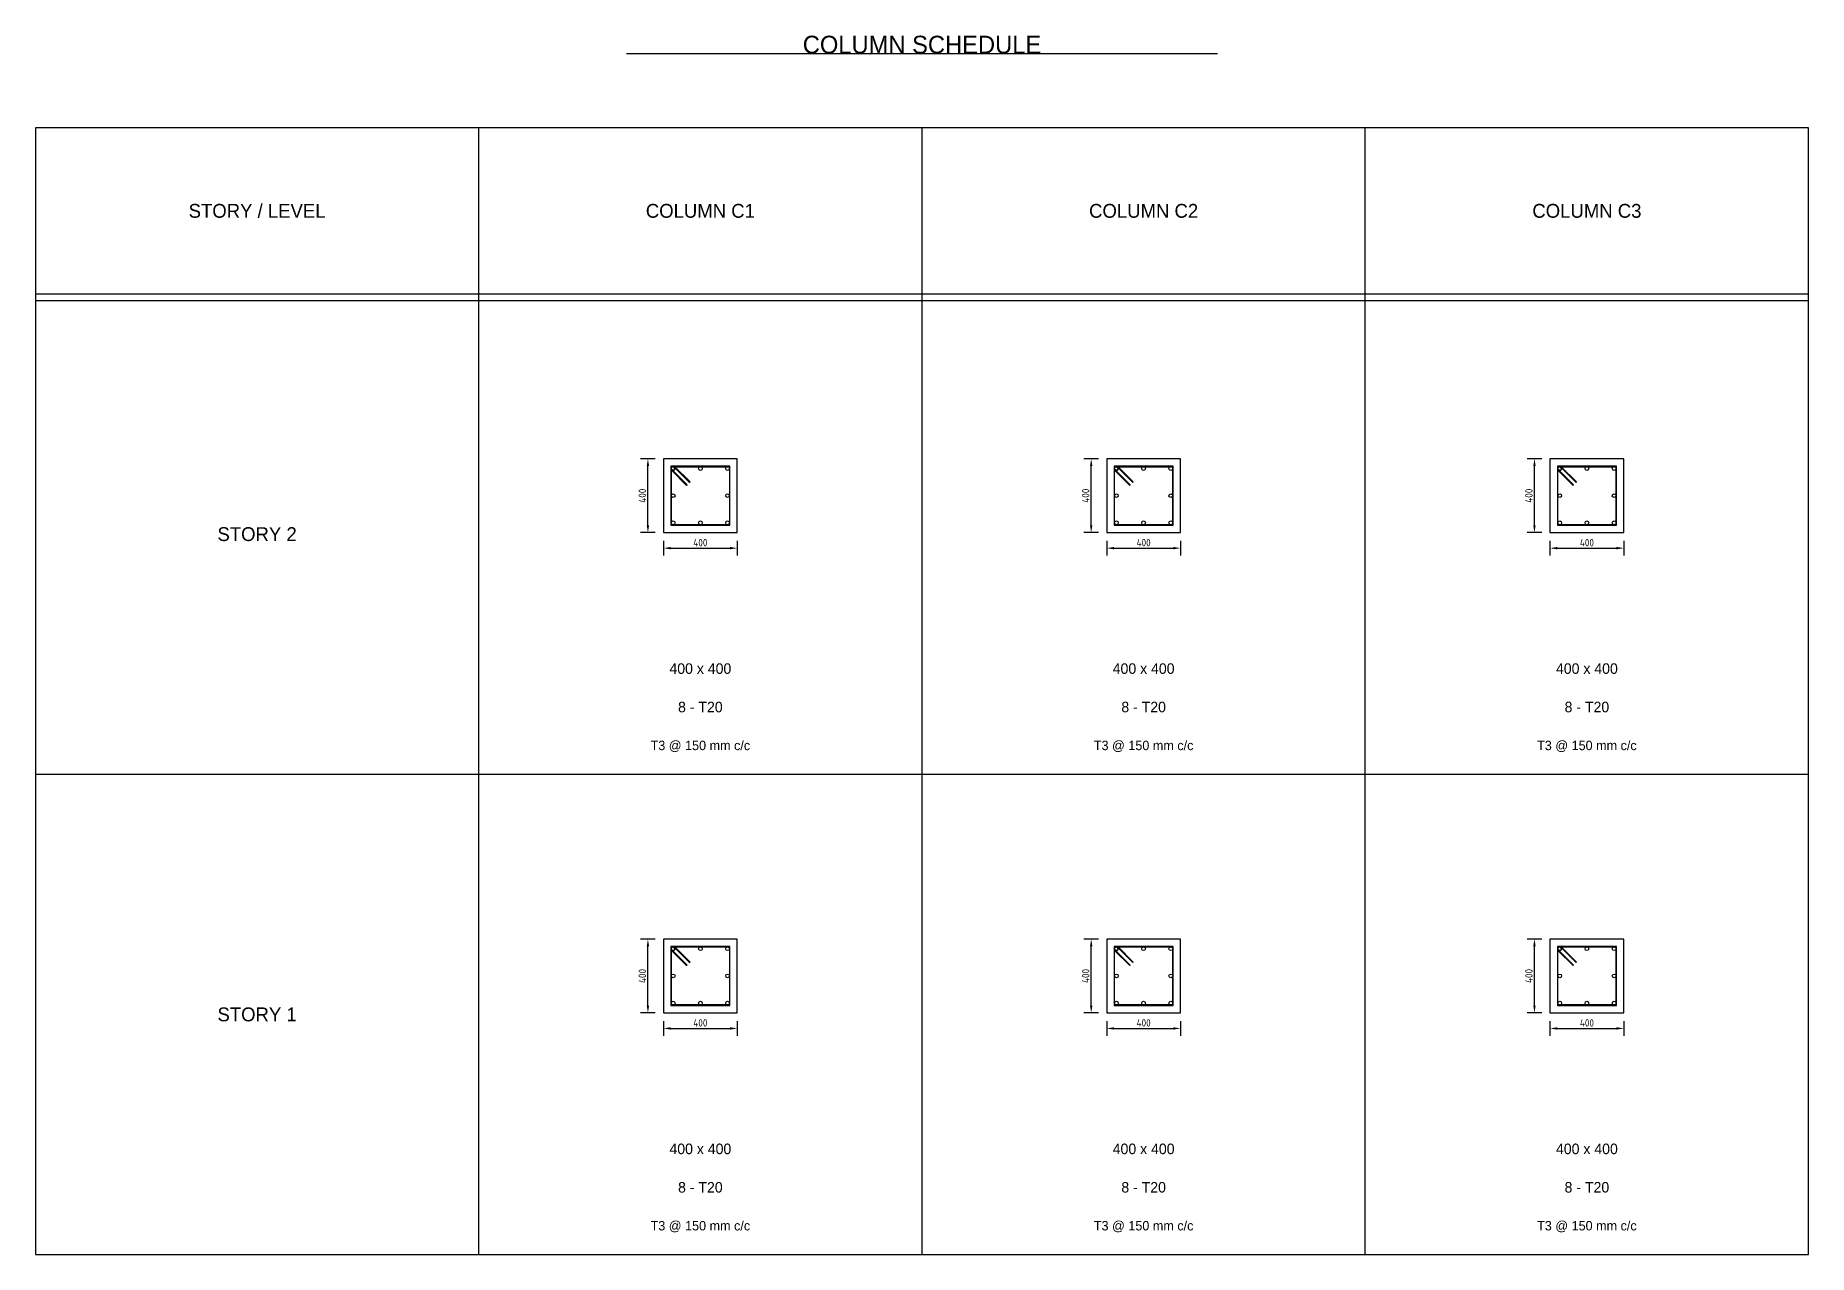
# Model space of a CAD drawing. Header units: metres. Extents: x -2840 to 24431, y -53356 to 1700.
# Drawn here: x 0 to 9600, y -27635 to -21036 of the extents above; entities that cross this region are included whole.
import ezdxf
from ezdxf.enums import TextEntityAlignment as Align

# ---------------------------------------------------------------- set-up
doc = ezdxf.new("R2010")
doc.units = ezdxf.units.M
for name, color, linetype in [('COLUMN', 7, 'Continuous'), ('DIM_LINEAR', 3, 'Continuous'), ('REBAR', 2, 'Continuous'), ('STIRRUP', 135, 'Continuous'), ('TEXT', 151, 'Continuous'), ('TITLE', 2, 'Continuous')]:
    doc.layers.add(name, color=color, linetype=linetype)
doc.styles.add('Dimension', font='isocp')
doc.dimstyles.new('Linear', dxfattribs={"dimtxt": 40, "dimasz": 40, "dimexe": 40, "dimexo": 40, "dimgap": 10, "dimtad": 1, "dimdsep": 46, "dimtxsty": 'Dimension', "dimcen": 2.5, "dimclrd": 132, "dimclre": 132, "dimclrt": 151, "dimazin": 3, "dimtfac": 1, "dimtmove": 0, "dimatfit": 3, "dimfxl": 40, "dimfxlon": 1})

msp = doc.modelspace()

# ---------------------------------------------------------------- texts
at = {"layer": 'HEADER'}
for s, p in [('STORY / LEVEL', (1200, -21985)), ('COLUMN C1', (3600, -21985)), ('COLUMN C2', (6000, -21985)), ('COLUMN C3', (8400, -21985)), ('STORY 2', (1200, -23735)), ('STORY 1', (1200, -26335))]:
    msp.add_text(s, height=75, dxfattribs=at).set_placement(p, align=Align.MIDDLE_CENTER)
at = {"layer": 'TEXT'}
for s, height, p in [('400 x 400', 57, (3600, -24463)), ('400 x 400', 57, (6000, -24463)), ('400 x 400', 57, (8400, -24463)), ('8 - T20', 57, (3600, -24671)), ('8 - T20', 57, (6000, -24671)), ('8 - T20', 57, (8400, -24671)), ('T3 @ 150 mm c/c', 51, (3600, -24879)), ('T3 @ 150 mm c/c', 51, (6000, -24879)), ('T3 @ 150 mm c/c', 51, (8400, -24879)), ('400 x 400', 57, (3600, -27063)), ('400 x 400', 57, (6000, -27063)), ('400 x 400', 57, (8400, -27063)), ('8 - T20', 57, (3600, -27271)), ('8 - T20', 57, (6000, -27271)), ('8 - T20', 57, (8400, -27271)), ('T3 @ 150 mm c/c', 51, (3600, -27479)), ('T3 @ 150 mm c/c', 51, (6000, -27479)), ('T3 @ 150 mm c/c', 51, (8400, -27479))]:
    msp.add_text(s, height=height, dxfattribs=at).set_placement(p, align=Align.MIDDLE_CENTER)
at = {"layer": 'TITLE'}
msp.add_text('COLUMN SCHEDULE', height=96, dxfattribs=at).set_placement((4800, -21085), align=Align.MIDDLE_CENTER)

# ---------------------------------------------------------------- dimensions: what is measured, and where the dimension line sits
at = {"layer": 'DIM_LINEAR'}
for base, p1, p2 in [((3316, -23727), (3400, -23727), (3400, -23327)), ((5716, -23727), (5800, -23727), (5800, -23327)), ((8116, -23727), (8200, -23727), (8200, -23327)), ((3316, -26327), (3400, -26327), (3400, -25927)), ((5716, -26327), (5800, -26327), (5800, -25927)), ((8116, -26327), (8200, -26327), (8200, -25927))]:
    msp.add_linear_dim(base=base, p1=p1, p2=p2, angle=90, text='400', dimstyle='Linear', dxfattribs=at).render()
for base, p1, p2 in [((3400, -23811), (3400, -23727), (3800, -23727)), ((5800, -23811), (5800, -23727), (6200, -23727)), ((8200, -23811), (8200, -23727), (8600, -23727)), ((3400, -26411), (3400, -26327), (3800, -26327)), ((5800, -26411), (5800, -26327), (6200, -26327)), ((8200, -26411), (8200, -26327), (8600, -26327))]:
    msp.add_linear_dim(base=base, p1=p1, p2=p2, text='400', dimstyle='Linear', dxfattribs=at).render()

# ---------------------------------------------------------------- linework, layer by layer
at = {"layer": 'BORDER'}
msp.add_lwpolyline([(0, -27635), (9600, -27635), (9600, -21535), (0, -21535), (0, -27635)], close=True, dxfattribs=at)
at = {"layer": 'COLUMN'}
for points in [[(3400, -23727), (3800, -23727), (3800, -23327), (3400, -23327), (3400, -23727)], [(5800, -23727), (6200, -23727), (6200, -23327), (5800, -23327), (5800, -23727)], [(8200, -23727), (8600, -23727), (8600, -23327), (8200, -23327), (8200, -23727)], [(3400, -26327), (3800, -26327), (3800, -25927), (3400, -25927), (3400, -26327)], [(5800, -26327), (6200, -26327), (6200, -25927), (5800, -25927), (5800, -26327)], [(8200, -26327), (8600, -26327), (8600, -25927), (8200, -25927), (8200, -26327)]]:
    msp.add_lwpolyline(points, close=True, dxfattribs=at)
at = {"layer": 'REBAR'}
for centre in [(3453, -23380), (3600, -23380), (3747, -23380), (5853, -23380), (6000, -23380), (6147, -23380), (8253, -23380), (8400, -23380), (8547, -23380), (3453, -23527), (3747, -23527), (5853, -23527), (6147, -23527), (8253, -23527), (8547, -23527), (3453, -23674), (3600, -23674), (3747, -23674), (5853, -23674), (6000, -23674), (6147, -23674), (8253, -23674), (8400, -23674), (8547, -23674), (3453, -25980), (3600, -25980), (3747, -25980), (5853, -25980), (6000, -25980), (6147, -25980), (8253, -25980), (8400, -25980), (8547, -25980), (3453, -26127), (3747, -26127), (5853, -26127), (6147, -26127), (8253, -26127), (8547, -26127), (3453, -26274), (3600, -26274), (3747, -26274), (5853, -26274), (6000, -26274), (6147, -26274), (8253, -26274), (8400, -26274), (8547, -26274)]:
    msp.add_circle(centre, 10, dxfattribs=at)
at = {"layer": 'STIRRUP'}
for points in [[(3440, -23687), (3760, -23687), (3760, -23367), (3440, -23367), (3440, -23687)], [(3461.445, -23370), (3757, -23370), (3757, -23684), (3443, -23684), (3443, -23388.445), (3525.731, -23471.176), (3527.853, -23469.055), (3443, -23384.202), (3456.109, -23389.568), (3458.913, -23388.139), (3461.139, -23385.913), (3462.568, -23383.109), (3457.202, -23370), (3542.055, -23454.853), (3544.176, -23452.731), (3461.445, -23370)], [(5840, -23687), (6160, -23687), (6160, -23367), (5840, -23367), (5840, -23687)], [(5861.445, -23370), (6157, -23370), (6157, -23684), (5843, -23684), (5843, -23388.445), (5925.731, -23471.176), (5927.853, -23469.055), (5843, -23384.202), (5856.109, -23389.568), (5858.913, -23388.139), (5861.139, -23385.913), (5862.568, -23383.109), (5857.202, -23370), (5942.055, -23454.853), (5944.176, -23452.731), (5861.445, -23370)], [(8240, -23687), (8560, -23687), (8560, -23367), (8240, -23367), (8240, -23687)], [(8261.445, -23370), (8557, -23370), (8557, -23684), (8243, -23684), (8243, -23388.445), (8325.731, -23471.176), (8327.853, -23469.055), (8243, -23384.202), (8256.109, -23389.568), (8258.913, -23388.139), (8261.139, -23385.913), (8262.568, -23383.109), (8257.202, -23370), (8342.055, -23454.853), (8344.176, -23452.731), (8261.445, -23370)], [(3440, -26287), (3760, -26287), (3760, -25967), (3440, -25967), (3440, -26287)], [(3461.445, -25970), (3757, -25970), (3757, -26284), (3443, -26284), (3443, -25988.445), (3525.731, -26071.176), (3527.853, -26069.055), (3443, -25984.202), (3456.109, -25989.568), (3458.913, -25988.139), (3461.139, -25985.913), (3462.568, -25983.109), (3457.202, -25970), (3542.055, -26054.853), (3544.176, -26052.731), (3461.445, -25970)], [(5840, -26287), (6160, -26287), (6160, -25967), (5840, -25967), (5840, -26287)], [(5861.445, -25970), (6157, -25970), (6157, -26284), (5843, -26284), (5843, -25988.445), (5925.731, -26071.176), (5927.853, -26069.055), (5843, -25984.202), (5856.109, -25989.568), (5858.913, -25988.139), (5861.139, -25985.913), (5862.568, -25983.109), (5857.202, -25970), (5942.055, -26054.853), (5944.176, -26052.731), (5861.445, -25970)], [(8240, -26287), (8560, -26287), (8560, -25967), (8240, -25967), (8240, -26287)], [(8261.445, -25970), (8557, -25970), (8557, -26284), (8243, -26284), (8243, -25988.445), (8325.731, -26071.176), (8327.853, -26069.055), (8243, -25984.202), (8256.109, -25989.568), (8258.913, -25988.139), (8261.139, -25985.913), (8262.568, -25983.109), (8257.202, -25970), (8342.055, -26054.853), (8344.176, -26052.731), (8261.445, -25970)]]:
    msp.add_lwpolyline(points, close=True, dxfattribs=at)
at = {"layer": 'TABLE'}
for p, q in [((2400, -27635), (2400, -21535)), ((4800, -27635), (4800, -21535)), ((7200, -27635), (7200, -21535)), ((0, -22435), (9600, -22435)), ((0, -22470), (9600, -22470)), ((0, -25035), (9600, -25035))]:
    msp.add_line(p, q, dxfattribs=at)
at = {"layer": 'TITLE'}
msp.add_line((3200, -21133), (6400, -21133), dxfattribs=at)

msp.set_redraw_order([(e.dxf.handle, doc.entitydb.next_handle()) for e in msp.query("TEXT MTEXT ATTDEF DIMENSION ARC_DIMENSION")])  # texts and dimensions are drawn at this point

doc.saveas('drawing.dxf')
